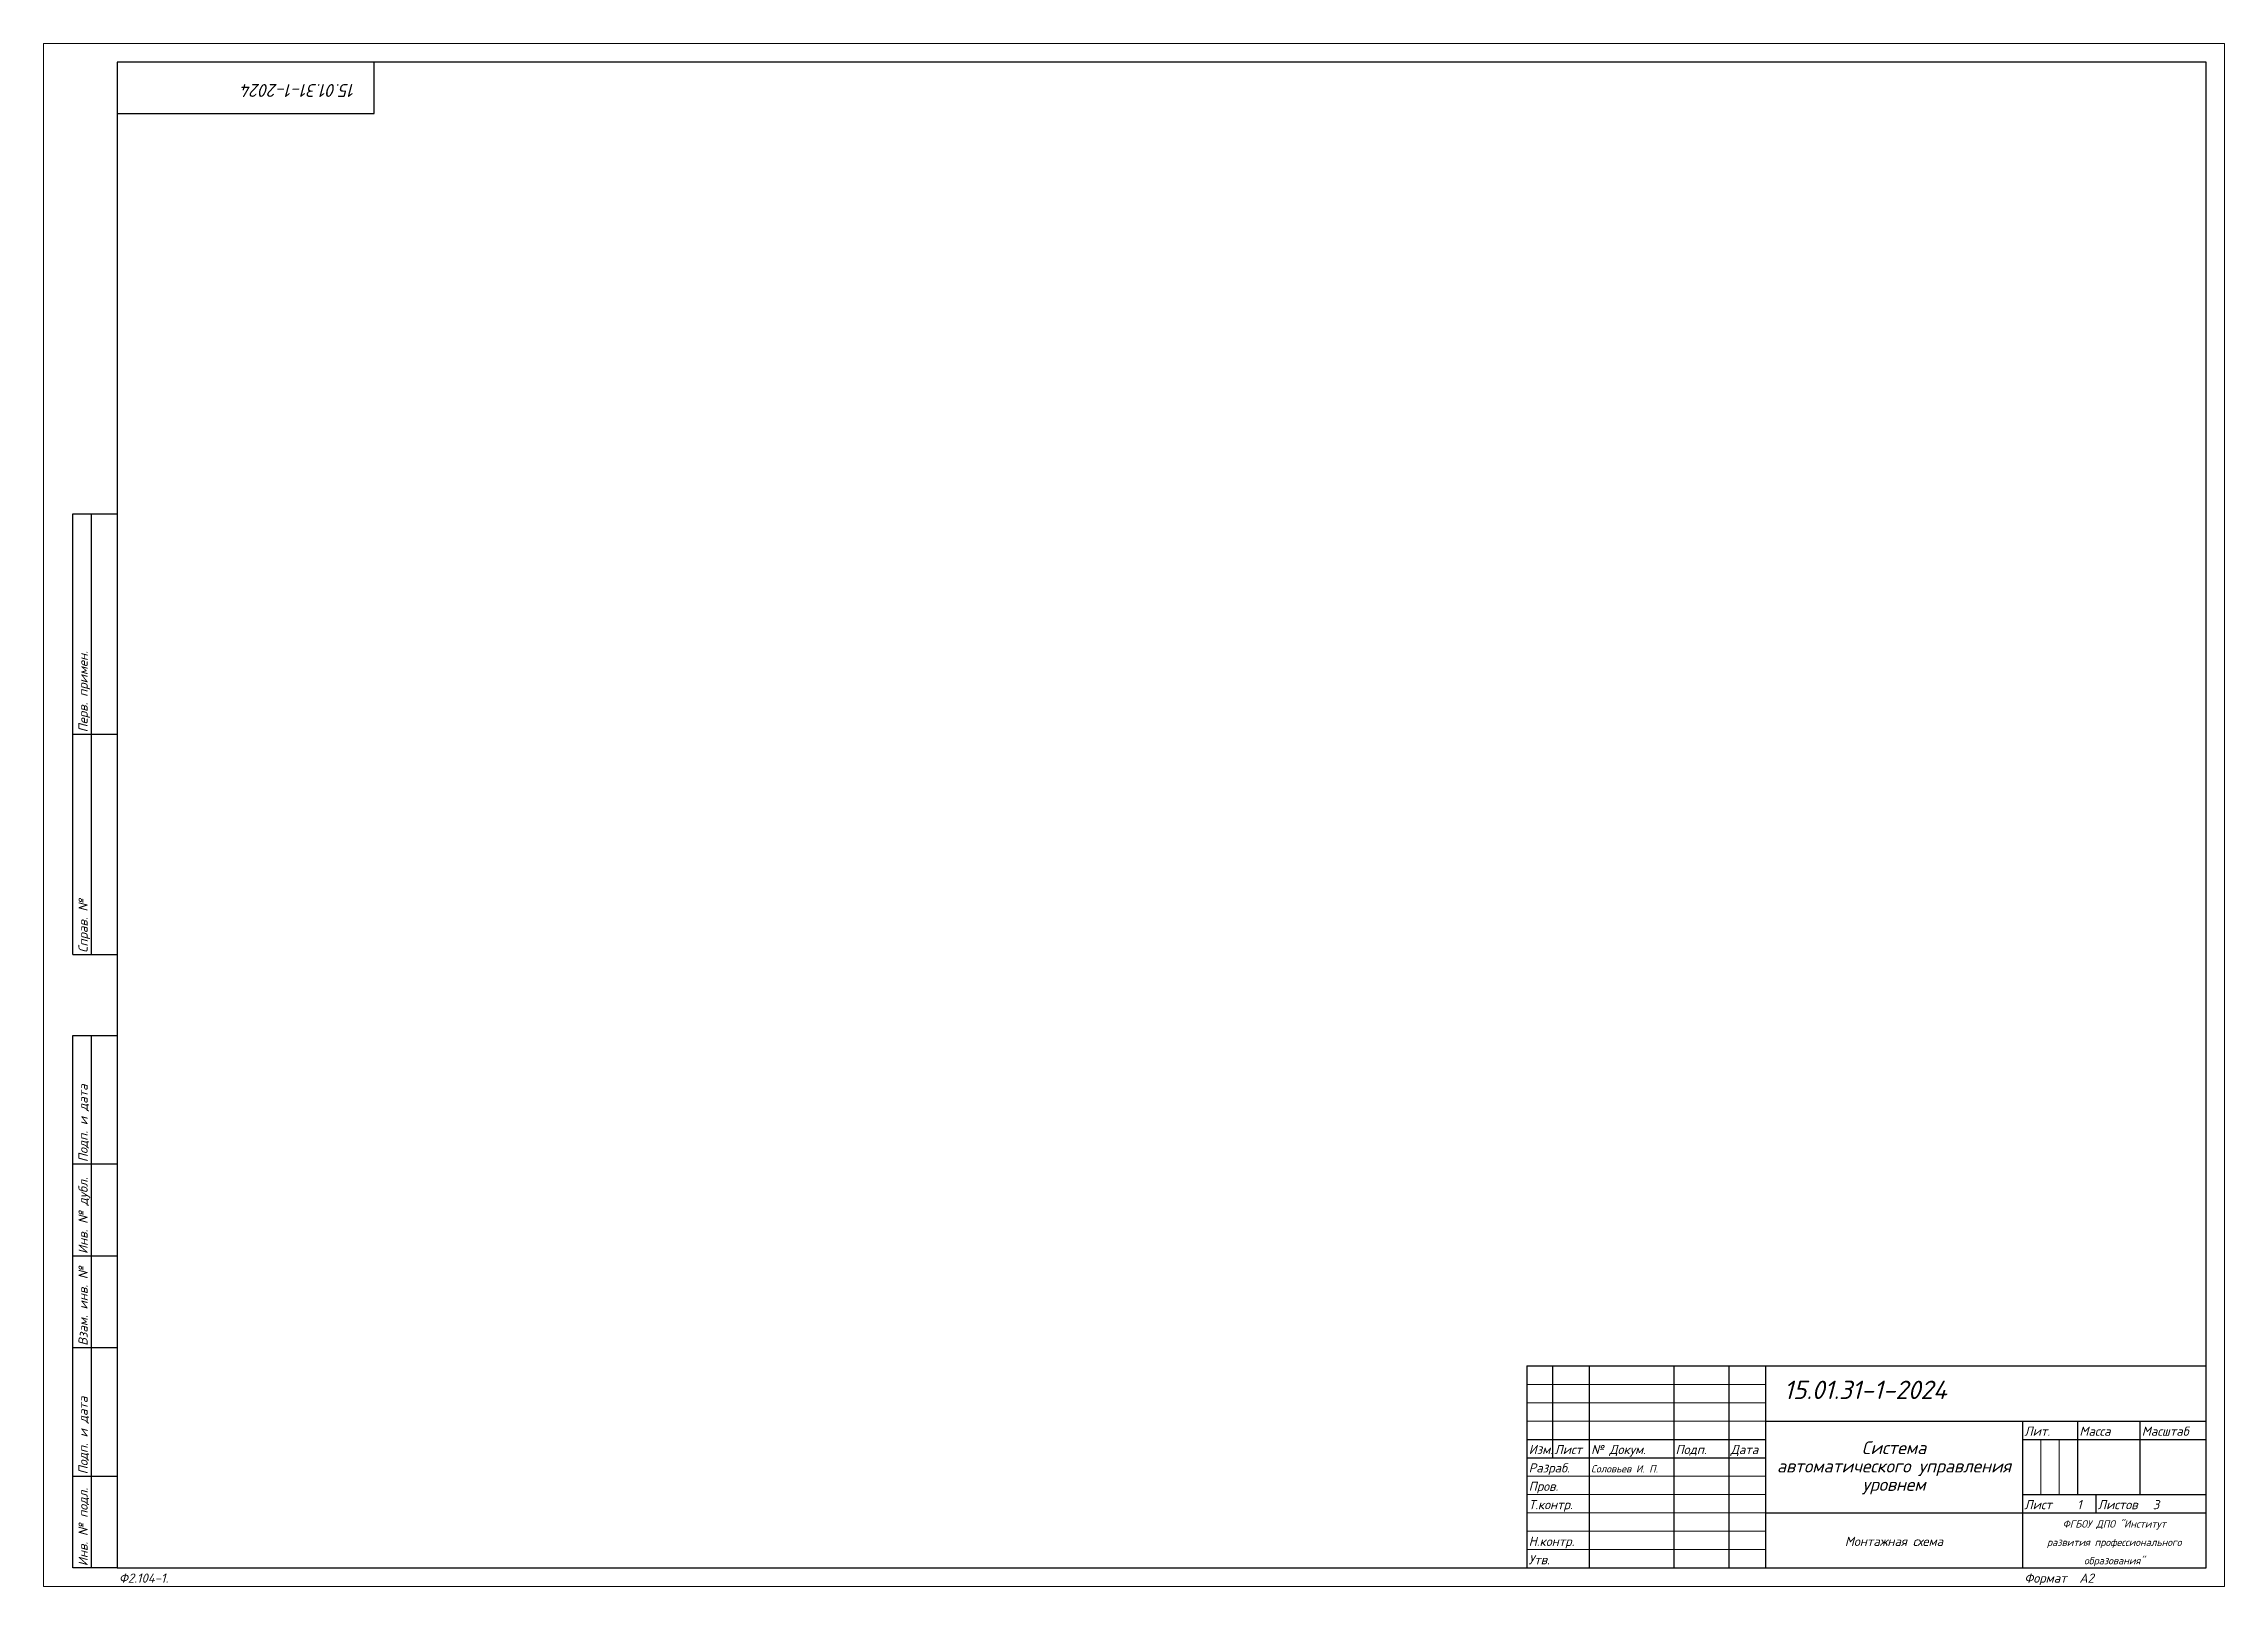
# Model space of a CAD drawing. Header units: millimetres. Extents: x 0 to 53000, y -591 to 24400.
# Drawn here: x 126 to 720, y 911 to 1331 of the extents above; entities that cross this region are included whole.
import ezdxf
from ezdxf.enums import TextEntityAlignment as Align

# ---------------------------------------------------------------- set-up
doc = ezdxf.new("R2010")
doc.units = ezdxf.units.MM
doc.layers.add('4', color=4, linetype='Continuous', lineweight=15)
doc.layers.add('Привязки', color=2, linetype='Continuous', lineweight=0, plot=False, transparency=0.8)
doc.layers.add('рамка', color=253, linetype='Continuous', lineweight=5, transparency=0.8)
doc.styles.add('текст', font='isocpeui.ttf')

# ---------------------------------------------------------------- blocks, each defined once
blk = doc.blocks.new('*U108')
for p, q in [((90, 415), (90, 415)), ((90, 415), (90, 415)), ((90, 401), (90, 415)), ((90, 415), (90, 415)), ((90, 415), (90, 415)), ((90, 415), (90, 415)), ((20, 401), (90, 401)), ((8, 232), (8, 292)), ((8, 292), (20, 292)), ((13, 232), (13, 292)), ((8, 232), (20, 232)), ((8, 172), (8, 232)), ((13, 172), (13, 232)), ((8, 172), (20, 172)), ((8, 115), (8, 150)), ((8, 150), (20, 150)), ((13, 115), (13, 150)), ((8, 90), (8, 115)), ((8, 115), (20, 115)), ((13, 90), (13, 115)), ((8, 65), (8, 90)), ((8, 90), (20, 90)), ((13, 65), (13, 90)), ((8, 30), (8, 65)), ((8, 65), (20, 65)), ((13, 30), (13, 65)), ((404, 60), (589, 60)), ((404, 60), (404, 5)), ((411, 60), (411, 35)), ((421, 60), (421, 5)), ((444, 60), (444, 5)), ((459, 60), (459, 5)), ((469, 60), (469, 5)), ((589, 60), (589, 60)), ((589, 60), (589, 60)), ((469, 45), (589, 45)), ((539, 45), (539, 20)), ((554, 45), (554, 25)), ((571, 45), (571, 25)), ((404, 40), (469, 40)), ((539, 40), (589, 40)), ((8, 5), (8, 30)), ((8, 30), (20, 30)), ((13, 5), (13, 30)), ((404, 35), (469, 35)), ((539, 25), (589, 25)), ((559, 25), (559, 20)), ((469, 20), (589, 20)), ((539, 20), (539, 5)), ((20, 5), (8, 5))]:
    blk.add_line(p, q)
blk.add_lwpolyline([(20, 5), (589, 5), (589, 415), (20, 415)], close=True)
at = {"layer": '4'}
for p, q in [((404, 55), (469, 55)), ((404, 50), (469, 50)), ((404, 45), (469, 45)), ((544, 40), (544, 25)), ((549, 40), (549, 25)), ((404, 30), (469, 30)), ((404, 25), (469, 25)), ((404, 20), (469, 20)), ((404, 15), (469, 15)), ((404, 10), (469, 10))]:
    blk.add_line(p, q, dxfattribs=at)
at = {"layer": 'Привязки'}
blk.add_lwpolyline([(0, 0), (594, 0), (594, 420), (0, 420)], close=True, dxfattribs=at)
at = {"layer": 'рамка'}
blk.add_lwpolyline([(0, 420), (594, 420), (594, 0), (0, 0)], close=True, dxfattribs=at)
at = {"style": 'текст'}
for s, p in [('Перв. примен.', (12, 232.5)), ('Справ. №', (12, 172.5)), ('Подп. и дата', (12, 115.5)), ('Инв. № дубл.', (12, 90.5)), ('Взам. инв. №', (12, 65.5)), ('Подп. и дата', (12, 30.5)), ('Инв. № подл.', (12, 5.5))]:
    blk.add_text(s, height=2.5, rotation=90, dxfattribs=at).set_placement(p)
for s, height, p in [('Лит.', 2.5, (539.5, 41)), ('Масса', 2.5, (554.5, 41)), ('Масштаб', 2.5, (571.5, 41)), ('Изм.', 2.5, (404.5, 36)), ('Лист', 2.5, (411.5, 36)), ('№ Докум.', 2.5, (421.5, 36)), ('Подп.', 2.5, (444.5, 36)), ('Дата', 2.5, (459.5, 36)), ('Разраб.', 2.5, (404.5, 31)), ('Пров.', 2.5, (404.5, 26)), ('Т.контр.', 2.5, (404.5, 21)), ('Лист', 2.5, (539.5, 21)), ('Листов', 2.5, (559.5, 21)), ('Н.контр.', 2.5, (404.5, 11)), ('Утв.', 2.5, (404.5, 6)), ('Ф2.104-1а.', 0.005, (20, 4.99)), ('Ф2.104-1.', 2.5, (20.5, 1)), ('Формат', 2.5, (539.5, 1)), ('А2', 2.5, (554.5, 1)), ('А4', 0.025, (593.61, 0.01)), ('А3', 0.0125, (593.8, 0.01)), ('А1', 0.00625, (593.9, 0)), ('А0', 0.005, (593.92, 0))]:
    blk.add_text(s, height=height, dxfattribs=at).set_placement(p)
for tag, p, height in [('12', (90, 415), 0.00000373), ('13', (90, 415), 0.00000373), ('27', (90, 415), 0.00000522), ('29', (279, 279), 3.5), ('28', (589, 60), 0.0000438), ('ИЗМ4', (404.5, 56), 2.5), ('ИЗМ3', (404.5, 51), 2.5), ('ЛИСТИЗМ4', (411.5, 56), 2.5), ('ЛИСТИЗМ3', (411.5, 51), 2.5), ('№ДОКУМИЗМ4', (421.5, 56), 2.5), ('№ДОКУМИЗМ3', (421.5, 51), 2.5), ('ПОДПИЗМ4', (444.5, 56), 2.5), ('ПОДПИЗМ3', (444.5, 51), 2.5), ('ДАТАИЗМ4', (459.5, 56), 2.5), ('ДАТАИЗМ3', (459.5, 51), 2.5), ('ОБОЗНАЧЕНИЕ', (474, 51), 5), ('ИЗМ2', (404.5, 46), 2.5), ('ЛИСТИЗМ2', (411.5, 46), 2.5), ('№ДОКУМИЗМ2', (421.5, 46), 2.5), ('ПОДПИЗМ2', (444.5, 46), 2.5), ('ДАТАИЗМ2', (459.5, 46), 2.5), ('ИЗМ1', (404.5, 41), 2.5), ('ЛИСТИЗМ1', (411.5, 41), 2.5), ('№ДОКУМИЗМ1', (421.5, 41), 2.5), ('ПОДПИЗМ1', (444.5, 41), 2.5), ('ДАТАИЗМ1', (459.5, 41), 2.5), ('РАЗРАБ', (421.5, 31), 2.5), ('ДАТАРАЗРАБ', (459.5, 31), 2.5), ('ПРОВ', (421.5, 26), 2.5), ('ДАТАПРОВ', (459.5, 26), 2.5), ('10', (404.5, 16), 2.5), ('11', (421.5, 16), 2.5), ('ТКОНТР', (421.5, 21), 2.5), ('ДАТАТКОНТР', (459.5, 21), 2.5), ('ЛИСТОВ', (574.5, 21), 2.5), ('ДАТАНКОНТР', (285.5, 11), 2.5), ('НКОНТР', (421.5, 11), 2.5), ('ДАТАУТВ', (285.5, 6), 2.5), ('УТВ', (421.5, 6), 2.5)]:
    blk.add_attdef(tag, p, '', height=height, dxfattribs=at)
for tag, p, height, rotation in [('ОБОЗНАЧЕНИЕ-ВЕРХ', (85, 409), 3.5, 180), ('ПРИМЕНЯЕМОСТЬ', (19, 232.5), 2.5, 90), ('СПРАВ№', (19, 172.5), 2.5, 90), ('ДАТАУЧЁТАДУБЛ', (19, 115.5), 2.5, 90), ('ИНВ№ДУБЛ', (19, 90.5), 2.5, 90), ('ВЗАМИНВ№', (19, 65.5), 2.5, 90), ('ДАТАУЧЁТА', (19, 30.5), 2.5, 90), ('ИНВ№ПОДЛ', (19, 5.5), 2.5, 90)]:
    blk.add_attdef(tag, p, '', height=height, rotation=rotation, dxfattribs=at)
blk.add_attdef('30', text='', height=5, dxfattribs=at).set_placement((529, 64), align=Align.MIDDLE)
for tag, height, p in [('НАИМЕНОВАНИЕ1', 5, (504, 36)), ('НАИМЕНОВАНИЕ2', 3.5, (504, 31)), ('МАССА', 3.5, (562.5, 31)), ('МАСШТАБ', 3.5, (580, 31)), ('НАИМЕНОВАНИЕ3', 3.5, (504, 26)), ('НАИМЕНОВАНИЕ4', 2.5, (504, 21)), ('МАТЕРИАЛ1', 2.5, (504, 16)), ('ПРЕДПРИЯТИЕ1', 3.5, (564, 16)), ('ЛИСТ', 2.5, (554.5, 21)), ('МАТЕРИАЛ2', 2.5, (504, 11)), ('ПРЕДПРИЯТИЕ2', 3.5, (564, 11)), ('МАТЕРИАЛ3', 2.5, (504, 6)), ('ПРЕДПРИЯТИЕ3', 3.5, (564.02, 6))]:
    blk.add_attdef(tag, text='', height=height, dxfattribs=at).set_placement(p, align=Align.CENTER)
for tag, p in [('ЛИТЕРА', (541.5, 31)), ('ЛИТЕРА2', (546.5, 31)), ('ЛИТЕРА3', (551.5, 31))]:
    blk.add_attdef(tag, text='', height=2.5, dxfattribs=at).set_placement(p, align=Align.RIGHT)
for tag, p in [('ИНДЕКС', (541.5, 31)), ('ИНДЕКС2', (546.5, 31)), ('ИНДЕКС3', (551.5, 31))]:
    blk.add_attdef(tag, text='', height=2.5, dxfattribs=at).set_placement(p, align=Align.TOP_LEFT)

msp = doc.modelspace()

# ---------------------------------------------------------------- block references
ref = msp.add_blockref('*U108', (126, 911))
ref.add_attrib('ОБОЗНАЧЕНИЕ', '15.01.31-1-2024', (600, 962), dxfattribs={"height": 5, "style": 'текст'})
ref.add_attrib('ОБОЗНАЧЕНИЕ-ВЕРХ', '15.01.31-1-2024', (211, 1320), dxfattribs={"height": 3.5, "rotation": 180, "style": 'текст'})
ref.add_attrib('НАИМЕНОВАНИЕ1', 'Система', dxfattribs={"height": 3.5, "style": 'текст'}).set_placement((630, 947), align=Align.CENTER)
ref.add_attrib('НАИМЕНОВАНИЕ2', 'автоматического управления', dxfattribs={"height": 3.5, "style": 'текст'}).set_placement((630, 942), align=Align.CENTER)
ref.add_attrib('НАИМЕНОВАНИЕ3', 'уровнем', dxfattribs={"height": 3.5, "style": 'текст'}).set_placement((630, 937), align=Align.CENTER)
ref.add_attrib('РАЗРАБ', 'Соловьев И. П.', (547.5, 942), dxfattribs={"height": 2, "style": 'текст'})
ref.add_attrib('ЛИСТОВ', '3', (700.5, 932), dxfattribs={"height": 2.5, "style": 'текст'})
ref.add_attrib('ЛИСТ', '1', dxfattribs={"height": 2.5, "style": 'текст'}).set_placement((680.5, 932), align=Align.CENTER)
ref.add_attrib('МАТЕРИАЛ2', 'Монтажная схема', dxfattribs={"height": 2.5, "style": 'текст'}).set_placement((630, 922), align=Align.CENTER)
ref.add_attrib('ПРЕДПРИЯТИЕ1', 'ФГБОУ ДПО "Институт', dxfattribs={"height": 2, "style": 'текст'}).set_placement((690, 927), align=Align.CENTER)
ref.add_attrib('ПРЕДПРИЯТИЕ2', 'развития профессионального', dxfattribs={"height": 2, "style": 'текст'}).set_placement((690, 922), align=Align.CENTER)
ref.add_attrib('ПРЕДПРИЯТИЕ3', 'образования"', dxfattribs={"height": 2, "style": 'текст'}).set_placement((690.02045, 917), align=Align.CENTER)

doc.saveas('drawing.dxf')
